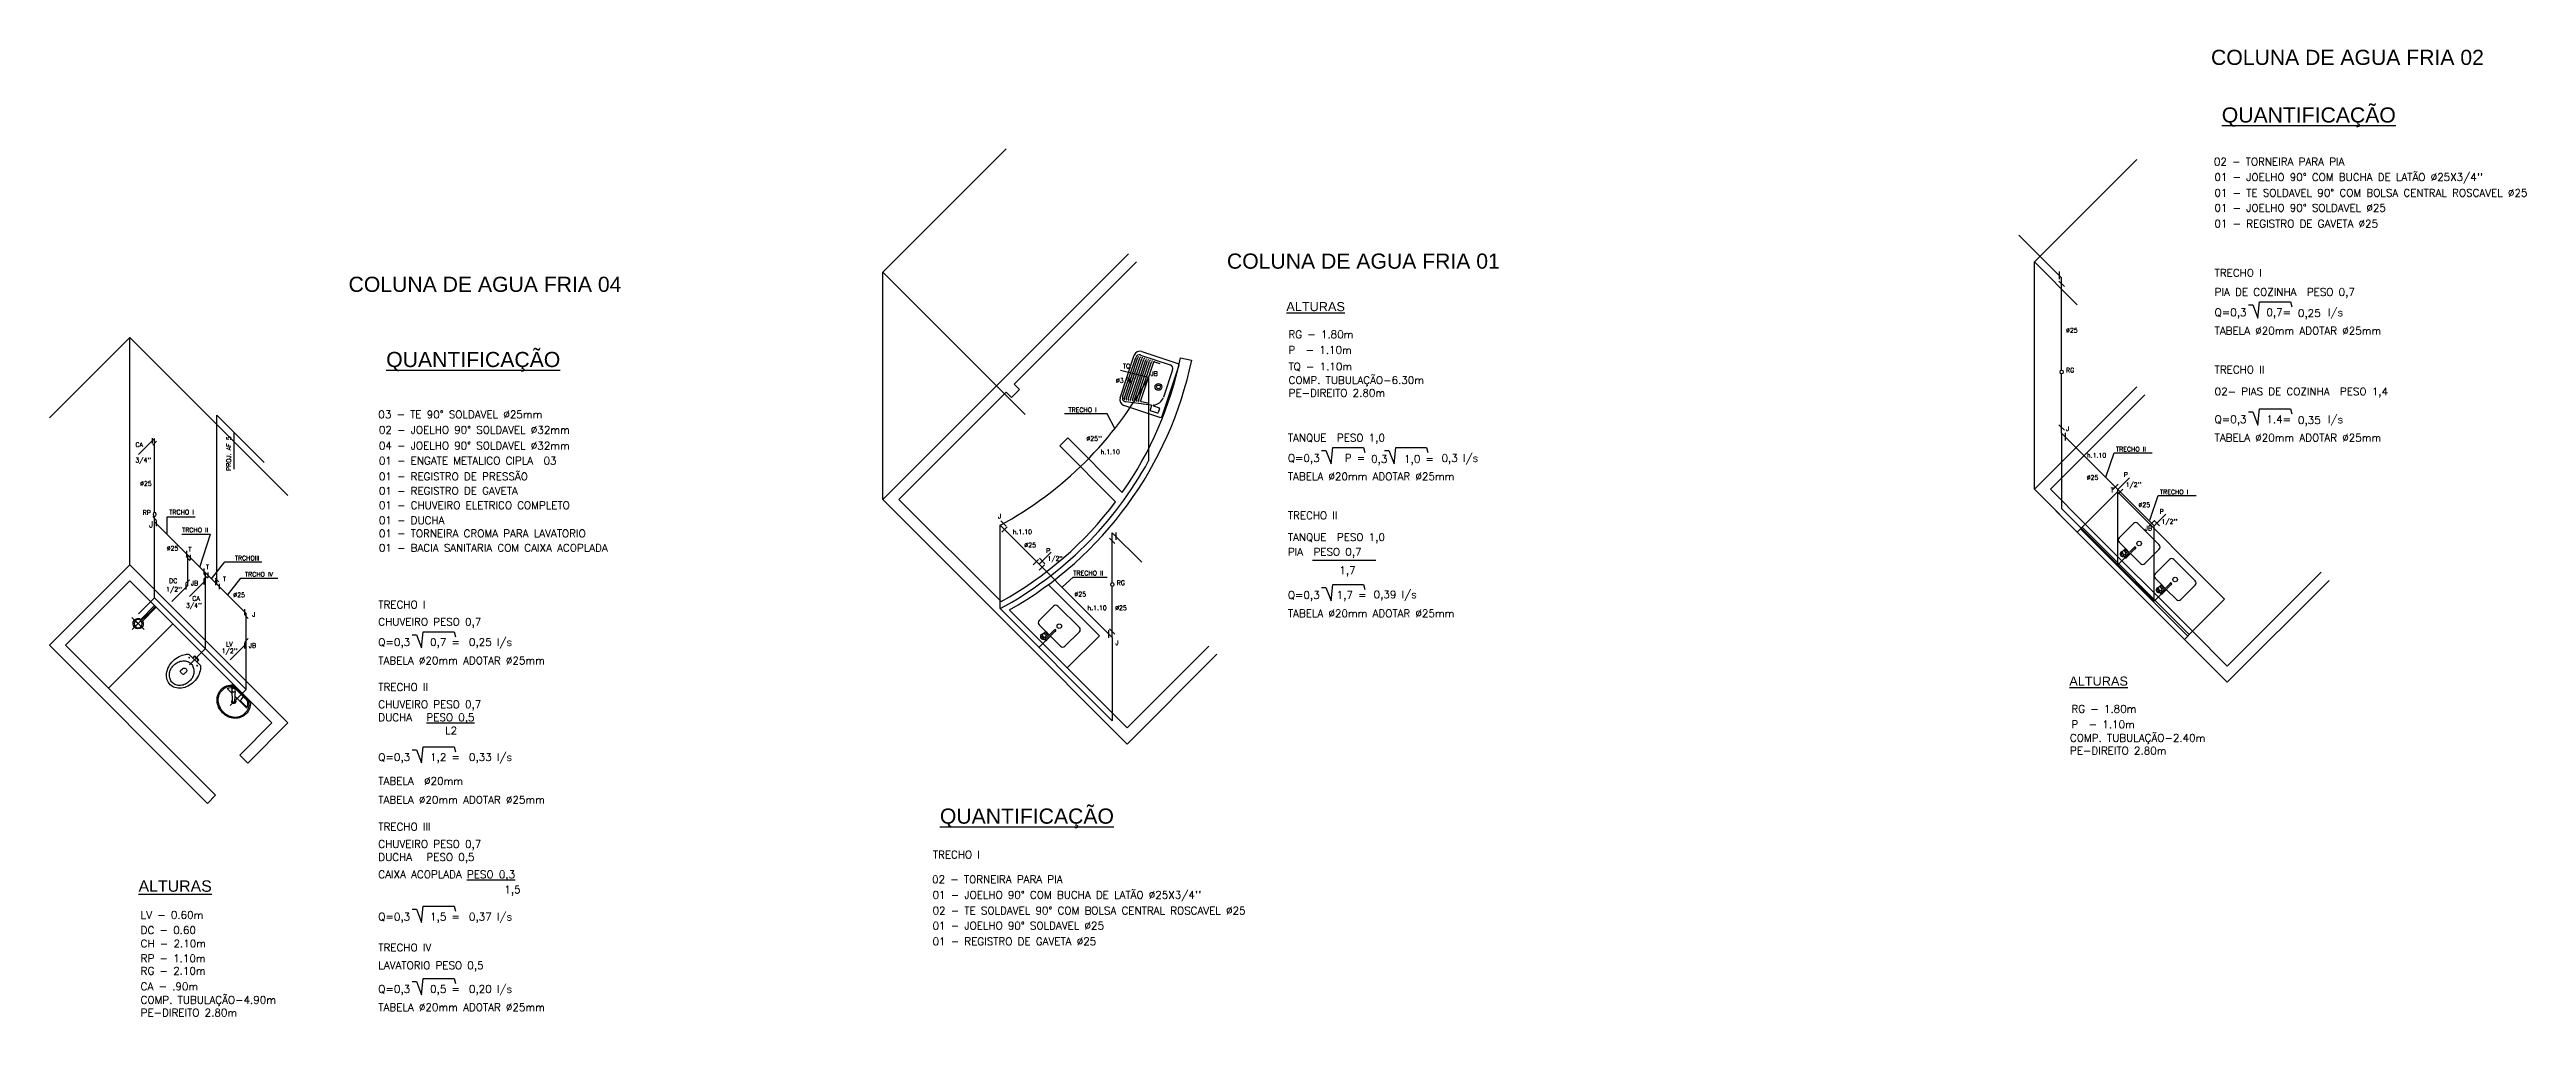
# Model space of a CAD drawing. Extents: x 128 to 467, y 149 to 441.
# Drawn here: x 203.98 to 236.68, y 211.09 to 223.84 of the extents above; entities that cross this region are included whole.
import ezdxf

# ---------------------------------------------------------------- set-up
doc = ezdxf.new("R2010")
doc.units = 0
doc.layers.get('0').update_dxf_attribs({"linetype": 'CONTINUOUS'})
for name, color, linetype in [('APSERV', 7, 'CONTINUOUS'), ('APSERV-I', 251, 'CONTINUOUS'), ('BAN', 11, 'CONTINUOUS'), ('COZ', 1, 'CONTINUOUS'), ('L1', 2, 'CONTINUOUS'), ('PAREDE', 7, 'CONTINUOUS'), ('PEÇAS', 2, 'CONTINUOUS'), ('T1', 3, 'CONTINUOUS'), ('TUBULAÇÃO', 5, 'CONTINUOUS')]:
    doc.layers.add(name, color=color, linetype=linetype)
doc.styles.add('ARIAL', font='arial.ttf')
doc.styles.add('STYLE1', font='simplex.shx')

msp = doc.modelspace()

# ---------------------------------------------------------------- texts
at = {"layer": 'T1'}
for s, height, style, p in [('COLUNA DE AGUA FRIA 02', 0.2, 'ARIAL', (232.514, 223.641)), ('%%UQUANTIFICAÇÃO', 0.2, 'ARIAL', (232.656, 222.881)), ('02 - TORNEIRA PARA PIA', 0.1, 'STYLE1', (232.552, 222.315)), ("01 - JOELHO 90° COM BUCHA DE LATÃO %%C25X3/4''", 0.1, 'STYLE1', (232.559, 222.111)), ('01 - TE SOLDAVEL 90° COM BOLSA CENTRAL ROSCAVEL %%C25', 0.1, 'STYLE1', (232.559, 221.903)), ('01 - JOELHO 90° SOLDAVEL %%C25', 0.1, 'STYLE1', (232.559, 221.705)), ('01 - REGISTRO DE GAVETA %%C25', 0.1, 'STYLE1', (232.559, 221.497)), ('COLUNA DE AGUA FRIA 01', 0.2, 'ARIAL', (219.525, 220.953)), ('COLUNA DE AGUA FRIA 04', 0.2, 'ARIAL', (207.931, 220.647)), ('TRECHO I', 0.1, 'STYLE1', (232.562, 220.848)), ('PIA DE COZINHA  PESO 0,7', 0.1, 'STYLE1', (232.562, 220.595)), ('%%UALTURAS', 0.12, 'ARIAL', (220.309, 220.393)), ('Q=0,3', 0.1, 'STYLE1', (232.562, 220.327)), ('0,7=', 0.1, 'STYLE1', (233.245, 220.327)), ('0,25', 0.1, 'STYLE1', (233.661, 220.316)), ('l/s', 0.1, 'STYLE1', (234.056, 220.327)), ('RG - 1.80m', 0.1, 'STYLE1', (220.337, 220.036)), ('%%c25', 0.06, 'STYLE1', (230.6, 220.11)), ('TABELA %%C20mm ADOTAR %%c25mm', 0.1, 'STYLE1', (232.562, 220.084)), ('%%UQUANTIFICAÇÃO', 0.2, 'ARIAL', (208.428, 219.655)), ('TQ - 1.10m', 0.1, 'STYLE1', (220.337, 219.612)), ('P  - 1.10m', 0.1, 'STYLE1', (220.337, 219.831)), ("%%C3/4''", 0.06, 'STYLE1', (218.059, 219.447)), ('TQ', 0.06, 'STYLE1', (218.152, 219.637)), ('JB', 0.06, 'STYLE1', (218.515, 219.538)), ('COMP. TUBULAÇÃO-6.30m', 0.1, 'STYLE1', (220.339, 219.432)), ('RG', 0.06, 'STYLE1', (230.6, 219.583)), ('TRECHO II', 0.1, 'STYLE1', (232.562, 219.571)), ('02- PIAS DE COZINHA  PESO 1,4', 0.1, 'STYLE1', (232.562, 219.283)), ('03 - TE 90° SOLDAVEL %%C25mm', 0.1, 'STYLE1', (208.324, 218.98)), ('TRECHO I', 0.06, 'STYLE1', (217.433, 219.06)), ('PE-DIREITO 2.80m', 0.1, 'STYLE1', (220.34, 219.264)), ('02 - JOELHO 90° SOLDAVEL %%C32mm', 0.1, 'STYLE1', (208.331, 218.776)), ("%%C25''", 0.06, 'STYLE1', (217.67, 218.683)), ('TANQUE  PESO 1,0', 0.1, 'STYLE1', (220.329, 218.672)), ('J', 0.06, 'STYLE1', (230.6, 218.813)), ('TABELA %%C20mm ADOTAR %%c25mm', 0.1, 'STYLE1', (232.562, 218.673)), ('Q=0,3', 0.1, 'STYLE1', (232.562, 218.916)), ('1.4=', 0.1, 'STYLE1', (233.245, 218.916)), ('0,35', 0.1, 'STYLE1', (233.661, 218.905)), ('l/s', 0.1, 'STYLE1', (234.056, 218.916)), ("3/4''", 0.06, 'STYLE1', (205.116, 218.397)), ('CA', 0.06, 'STYLE1', (205.118, 218.601)), ('04 - JOELHO 90° SOLDAVEL %%C32mm', 0.1, 'STYLE1', (208.331, 218.568)), ('01 - ENGATE METALICO CIPLA  03', 0.1, 'STYLE1', (208.331, 218.37)), ('h.1.10', 0.06, 'STYLE1', (217.857, 218.506)), ('Q=0,3', 0.1, 'STYLE1', (220.329, 218.405)), (' P =', 0.1, 'STYLE1', (221.012, 218.405)), ('0,3', 0.1, 'STYLE1', (221.428, 218.393)), ('1,0 =', 0.1, 'STYLE1', (221.863, 218.393)), ('0,3 l/s', 0.1, 'STYLE1', (222.357, 218.405)), ('h.1.10', 0.06, 'STYLE1', (230.876, 218.461)), ('TRECHO II', 0.06, 'STYLE1', (231.261, 218.541)), ('%%C25', 0.06, 'STYLE1', (205.179, 218.089)), ('01 - REGISTRO DE PRESSÃO', 0.1, 'STYLE1', (208.331, 218.162)), ('01 - REGISTRO DE GAVETA', 0.1, 'STYLE1', (208.331, 217.972)), ('TABELA %%C20mm ADOTAR %%c25mm', 0.1, 'STYLE1', (220.329, 218.162)), ('%%C25', 0.06, 'STYLE1', (230.873, 218.168)), ('P', 0.06, 'STYLE1', (231.362, 218.205)), ("1/2''", 0.06, 'STYLE1', (231.386, 218.074)), ('RP', 0.06, 'STYLE1', (205.213, 217.705)), ('TRCHO I', 0.06, 'STYLE1', (205.565, 217.711)), ('01 - CHUVEIRO ELETRICO COMPLETO', 0.1, 'STYLE1', (208.331, 217.782)), ('TRECHO II', 0.1, 'STYLE1', (220.329, 217.648)), ('T', 0.06, 'STYLE1', (231.187, 218)), ('%%C25', 0.06, 'STYLE1', (231.556, 217.807)), ('TRECHO I', 0.06, 'STYLE1', (231.841, 217.977)), ('P', 0.06, 'STYLE1', (231.836, 217.719)), ('J', 0.08, 'STYLE1', (205.298, 217.54)), ('TRCHO II', 0.06, 'STYLE1', (205.734, 217.476)), ('01 - DUCHA', 0.1, 'STYLE1', (208.331, 217.583)), ('01 - TORNEIRA CROMA PARA LAVATORIO', 0.1, 'STYLE1', (208.331, 217.41)), ('J', 0.06, 'STYLE1', (216.504, 217.658)), ('h.1.10', 0.06, 'STYLE1', (216.698, 217.452)), ('TANQUE  PESO 1,0', 0.1, 'STYLE1', (220.329, 217.361)), ('JB', 0.06, 'STYLE1', (231.64, 217.499)), ("1/2''", 0.06, 'STYLE1', (231.86, 217.588)), ('%%C25', 0.06, 'STYLE1', (205.531, 217.234)), ('T', 0.06, 'STYLE1', (205.817, 217.22)), ('TRCHOIII', 0.06, 'STYLE1', (206.43, 217.105)), ('01 - BACIA SANITARIA COM CAIXA ACOPLADA', 0.1, 'STYLE1', (208.331, 217.22)), ('%%C25', 0.06, 'STYLE1', (216.85, 217.277)), ('P', 0.06, 'STYLE1', (217.139, 217.203)), ('1/2"', 0.06, 'STYLE1', (217.156, 217.099)), ('PIA  PESO 0,7', 0.1, 'STYLE1', (220.329, 217.167)), ("1/2''", 0.06, 'STYLE1', (205.522, 216.693)), ('DC', 0.06, 'STYLE1', (205.563, 216.806)), ('JB', 0.06, 'STYLE1', (205.851, 216.774)), ('T', 0.06, 'STYLE1', (206.049, 216.987)), ('T', 0.06, 'STYLE1', (206.271, 216.829)), ('TRCHO IV', 0.06, 'STYLE1', (206.564, 216.891)), ('TRECHO II', 0.06, 'STYLE1', (217.498, 216.907)), ('RG', 0.06, 'STYLE1', (218.07, 216.779)), ('1,7', 0.1, 'STYLE1', (221.009, 216.924)), ("3/4''", 0.06, 'STYLE1', (205.784, 216.479)), ('CA', 0.06, 'STYLE1', (205.868, 216.573)), ('%%C25', 0.06, 'STYLE1', (206.409, 216.62)), ('TRECHO I', 0.1, 'STYLE1', (208.324, 216.471)), ('%%C25', 0.06, 'STYLE1', (217.512, 216.628)), ('h.1.10', 0.06, 'STYLE1', (217.684, 216.449)), ('%%C25', 0.06, 'STYLE1', (218.049, 216.448)), ('TABELA %%C20mm ADOTAR %%c25mm', 0.1, 'STYLE1', (220.329, 216.355)), ('Q=0,3', 0.1, 'STYLE1', (220.329, 216.598)), (' 1,7 =', 0.1, 'STYLE1', (220.905, 216.598)), ('0,39 l/s', 0.1, 'STYLE1', (221.461, 216.605)), ('J', 0.06, 'STYLE1', (206.659, 216.363)), ('CHUVEIRO PESO 0,7', 0.1, 'STYLE1', (208.324, 216.244)), ("1/2''", 0.06, 'STYLE1', (206.256, 215.88)), ('LV', 0.06, 'STYLE1', (206.312, 215.968)), ('JB', 0.06, 'STYLE1', (206.614, 215.951)), ('TABELA %%C20mm ADOTAR %%c25mm', 0.1, 'STYLE1', (208.324, 215.733)), ('Q=0,3', 0.1, 'STYLE1', (208.324, 215.976)), ('0,7 =', 0.1, 'STYLE1', (209.007, 215.976)), ('0,25 l/s', 0.1, 'STYLE1', (209.52, 215.976)), ('J', 0.06, 'STYLE1', (218.053, 215.988)), ('TRECHO II', 0.1, 'STYLE1', (208.324, 215.383)), ('%%UALTURAS', 0.12, 'ARIAL', (230.644, 215.452)), ('CHUVEIRO PESO 0,7', 0.1, 'STYLE1', (208.324, 215.156)), ('RG - 1.80m', 0.1, 'STYLE1', (230.672, 215.095)), ('DUCHA ', 0.1, 'STYLE1', (208.324, 214.983)), ('%%UPESO 0,5', 0.1, 'STYLE1', (208.959, 214.983)), ('L2', 0.1, 'STYLE1', (209.205, 214.81)), ('COMP. TUBULAÇÃO-2.40m', 0.1, 'STYLE1', (230.652, 214.712)), ('P  - 1.10m', 0.1, 'STYLE1', (230.672, 214.891)), ('Q=0,3', 0.1, 'STYLE1', (208.324, 214.459)), ('1,2 =', 0.1, 'STYLE1', (209.007, 214.459)), ('0,33 l/s', 0.1, 'STYLE1', (209.52, 214.459)), ('PE-DIREITO 2.80m', 0.1, 'STYLE1', (230.653, 214.544)), ('TABELA  %%c20mm', 0.1, 'STYLE1', (208.324, 214.144)), ('TABELA %%C20mm ADOTAR %%c25mm', 0.1, 'STYLE1', (208.324, 213.896)), ('%%UQUANTIFICAÇÃO', 0.2, 'ARIAL', (215.736, 213.631)), ('TRECHO III', 0.1, 'STYLE1', (208.324, 213.541)), ('CHUVEIRO PESO 0,7', 0.1, 'STYLE1', (208.324, 213.313)), ('DUCHA ', 0.1, 'STYLE1', (208.324, 213.14)), ('PESO 0,5', 0.1, 'STYLE1', (208.959, 213.14)), ('TRECHO I', 0.1, 'STYLE1', (215.643, 213.173)), ('%%UALTURAS', 0.15, 'ARIAL', (205.159, 212.733)), ('CAIXA ACOPLADA %%UPESO 0,3', 0.1, 'STYLE1', (208.324, 212.912)), ('02 - TORNEIRA PARA PIA', 0.1, 'STYLE1', (215.633, 212.846)), ('1,5', 0.1, 'STYLE1', (209.987, 212.712)), ("01 - JOELHO 90° COM BUCHA DE LATÃO %%C25X3/4''", 0.1, 'STYLE1', (215.639, 212.641)), ('02 - TE SOLDAVEL 90° COM BOLSA CENTRAL ROSCAVEL %%C25', 0.1, 'STYLE1', (215.639, 212.434)), ('LV - 0.60m', 0.1, 'STYLE1', (205.187, 212.377)), ('DC - 0.60', 0.1, 'STYLE1', (205.187, 212.177)), ('Q=0,3', 0.1, 'STYLE1', (208.324, 212.354)), ('1,5 =', 0.1, 'STYLE1', (209.007, 212.354)), ('0,37 l/s', 0.1, 'STYLE1', (209.52, 212.354)), ('01 - JOELHO 90° SOLDAVEL %%C25', 0.1, 'STYLE1', (215.639, 212.235)), ('CH - 2.10m', 0.1, 'STYLE1', (205.187, 212)), ('RP - 1.10m', 0.1, 'STYLE1', (205.187, 211.804)), ('TRECHO IV', 0.1, 'STYLE1', (208.324, 211.947)), ('01 - REGISTRO DE GAVETA %%C25', 0.1, 'STYLE1', (215.639, 212.028)), ('CA - .90m', 0.1, 'STYLE1', (205.187, 211.434)), ('RG - 2.10m', 0.1, 'STYLE1', (205.187, 211.639)), ('LAVATORIO PESO 0,5', 0.1, 'STYLE1', (208.324, 211.712)), ('COMP. TUBULAÇÃO-4.90m', 0.1, 'STYLE1', (205.186, 211.256)), ('TABELA %%C20mm ADOTAR %%c25mm', 0.1, 'STYLE1', (208.324, 211.159)), ('Q=0,3', 0.1, 'STYLE1', (208.324, 211.4)), ('0,5 =', 0.1, 'STYLE1', (209.007, 211.4)), ('0,20 l/s', 0.1, 'STYLE1', (209.52, 211.4)), ('PE-DIREITO 2.80m', 0.1, 'STYLE1', (205.187, 211.088))]:
    msp.add_text(s, height=height, dxfattribs=dict(at, style=style)).set_placement(p)
at = {"layer": 'T1', "style": 'STYLE1'}
msp.add_text('PROJ. AF 5', height=0.06, rotation=90, dxfattribs=at).set_placement((206.379, 218.284))

# ---------------------------------------------------------------- blocks, each defined once
blk = doc.blocks.new('PIAENCOL')
at = {"layer": 'COZ'}
for p, q in [((0.051, 0), (0.051, 0.044)), ((0.066, 0.073), (0.073, 0.073)), ((0.066, 0.038), (0.073, 0.038)), ((0.066, 0.01), (0.236, 0.01)), ((0.081, 0.01), (0.081, 0.031)), ((0.086, 0.08), (0.123, 0.08)), ((0.086, 0.03), (0.123, 0.03)), ((0.14, 0.2), (0.14, 0.062)), ((0.14, 0.048), (0.14, 0.01)), ((0.45, 0.24), (0.18, 0.24)), ((0.49, -0.2), (0.49, 0.2)), ((0.066, -0.01), (0.236, -0.01)), ((0.14, -0.01), (0.14, -0.2)), ((0.45, -0.24), (0.18, -0.24))]:
    blk.add_line(p, q, dxfattribs=at)
blk.add_lwpolyline([(0.086, 0.08, 0.133256), (0.079, 0.078, 0.106756), (0.073, 0.073, 0.082828), (0.069, 0.065, 0.071352), (0.068, 0.055, 0.071352), (0.069, 0.045, 0.082828), (0.073, 0.037, 0.106756), (0.079, 0.032, 0.133256), (0.086, 0.03, 0.133256)], format="xyb", dxfattribs=at)
for points in [[(0.123, 0.03, 0.133256), (0.13, 0.032, 0.106756), (0.136, 0.037, 0.082828), (0.139, 0.045, 0.071352), (0.141, 0.055, 0.071352), (0.139, 0.065, 0.082828), (0.136, 0.073, 0.106756), (0.13, 0.078, 0.133256), (0.123, 0.08, 0.133256), (0.117, 0.078, 0.106756), (0.111, 0.073, 0.082828), (0.107, 0.065, 0.071352), (0.105, 0.055, 0.071352), (0.107, 0.045, 0.082828), (0.111, 0.037, 0.106756), (0.117, 0.032, 0.133256)], [(0.131, 0.063, 0.133256), (0.129, 0.062, 0.106756), (0.127, 0.06, 0.082828), (0.126, 0.058, 0.071352), (0.125, 0.055, 0.071352), (0.126, 0.052, 0.082828), (0.127, 0.05, 0.106756), (0.129, 0.048, 0.133256), (0.131, 0.048, 0.133256), (0.133, 0.048, 0.106756), (0.134, 0.05, 0.082828), (0.135, 0.052, 0.071352), (0.136, 0.055, 0.071352), (0.135, 0.058, 0.082828), (0.134, 0.06, 0.106756), (0.133, 0.062, 0.133256)]]:
    blk.add_lwpolyline(points, format="xyb", close=True, dxfattribs=at)
blk.add_circle((0.315, 0), 0.03, dxfattribs=at)
for centre, radius, start, end in [((0.066, 0.055), 0.035, 45.5847, 244.6231), ((0.066, 0.055), 0.0175, 90, 204.62), ((0.041, 0.044), 0.01, 0, 24.62), ((0.066, 0.055), 0.0175, 211.0027, 270), ((0.066, 0), 0.015, 41.8103, 318.1897), ((0.066, 0), 0.01, 90.0002, 270.0002), ((0.066, 0.055), 0.035, 295.3769, 314.4153), ((0.18, 0.2), 0.04, 90, 180), ((0.236, 0), 0.0125, 233.1301, 126.8699), ((0.236, 0), 0.01, 270.0001, 90.0001), ((0.45, 0.2), 0.04, 0, 90), ((0.18, -0.2), 0.04, 180, 270), ((0.45, -0.2), 0.04, 270, 0)]:
    blk.add_arc(centre, radius, start, end, dxfattribs=at)
blk = doc.blocks.new('LVT-E-PL')
at = {"layer": 'BAN'}
for p, q in [((0, -0.161), (0, 0.161)), ((0.012, 0.117), (0.037, 0.143)), ((0.025, 0.13), (0.012, 0.117)), ((0.015, 0.12), (0.015, 0.155)), ((0.015, -0.155), (0.015, 0.111)), ((0.025, 0.13), (0.037, 0.143)), ((0.09, 0.09), (0.09, 0.182)), ((0.09, -0.182), (0.09, 0.041)), ((0.016, -0.041), (0.068, -0.049)), ((0.081, -0.063), (0.081, -0.169)), ((0.16, -0.017), (0.172, -0.006)), ((0.166, -0.012), (0.172, -0.006))]:
    blk.add_line(p, q, dxfattribs=at)
for points in [[(0.15, -0.23, 0.106878), (0.229, -0.213, 0.101579), (0.298, -0.163, 0.094885), (0.344, -0.089, 0.090639), (0.36, 0, 0.090639), (0.344, 0.089, 0.094885), (0.298, 0.163, 0.101579), (0.229, 0.213, 0.106878), (0.15, 0.23, 0.106878), (0.071, 0.213, 0.101579), (0.002, 0.163, 0.002445), (0, 0.161, 0.090639)], [(0.345, 0, 0.090639), (0.329, 0.084, 0.094885), (0.287, 0.152, 0.101579), (0.223, 0.199, 0.106878), (0.149, 0.214, 0.106878), (0.076, 0.198, 0.09704), (0.014, 0.154, 0.002445)], [(0.09, 0.182, 0.009707), (0.084, 0.18, 0.128419), (0.015, 0.123, 0.09704)], [(0, -0.161, 0.002445), (0.002, -0.163, 0.101579), (0.071, -0.213, 0.106878), (0.15, -0.23, 0.106878)], [(0.345, 0, -0.090639), (0.329, -0.084, -0.094885), (0.287, -0.152, -0.101579), (0.223, -0.199, -0.106878), (0.149, -0.214, -0.106878), (0.076, -0.198, -0.09704), (0.014, -0.154, -0.002445)], [(0.09, -0.182, -0.009707), (0.084, -0.18, -0.128419), (0.015, -0.123, -0.09704)]]:
    blk.add_lwpolyline(points, format="xyb", dxfattribs=at)
blk.add_lwpolyline([(0.166, -0.012), (0.16, -0.017)], dxfattribs=at)
for radius in [0.025, 0.024]:
    blk.add_circle((0.046, 0.109), radius, dxfattribs=at)
for centre, radius, start, end in [((0.013, 0.116), 0.002, 135, 225.8897), ((1.995, 2.16), 2.85, 225.8897, 226.1438), ((0.039, 0.141), 0.002, 44.1103, 135), ((-2.006, -1.841), 2.85, 43.8562, 44.1103), ((1.995, 2.16), 2.85, 226.7805, 229.839), ((-2.006, -1.841), 2.85, 40.161, 43.2195), ((0.15, 0), 0.0275, 157.2377, 98.6111), ((0.15, 0), 0.0225, 161.4832, 90.139), ((0.066, -0.063), 0.015, 0, 81.85), ((0.159, -0.016), 0.002, 229.839, 315), ((0.17, -0.004), 0.002, 315, 40.161)]:
    blk.add_arc(centre, radius, start, end, dxfattribs=at)
blk = doc.blocks.new('CH-MV')
at = {"layer": 'BAN'}
for p, q in [((0, 0), (0, 0.433)), ((0.111, 0.322), (-0.118, 0.322)), ((-0.053, 0.322), (0.111, 0.322)), ((-0.015, 0), (-0.015, 0.271)), ((0.015, 0), (0.015, 0.271))]:
    blk.add_line(p, q, dxfattribs=at)
blk.add_circle((0, 0.322), 0.0533, dxfattribs=at)
blk.add_arc((0, 0.322), 0.0683, 282.6812, 257.3188, dxfattribs=at)
blk = doc.blocks.new('VAS-E-PL')
at = {"layer": 'BAN'}
for p, q in [((0.14, 0.037), (0.1, 0.037)), ((0.1, 0.037), (0.1, -0.038)), ((0.11, 0.037), (0.11, -0.038)), ((0.14, 0.105), (0.14, -0.105)), ((0.341, 0.031), (0.381, 0.031)), ((0.14, -0.038), (0.1, -0.038)), ((0.343, -0.032), (0.381, -0.032))]:
    blk.add_line(p, q, dxfattribs=at)
for points in [[(0.6, 0, 0.122907), (0.582, 0.072, 0.10548), (0.527, 0.138, 0.087588), (0.448, 0.179, 0.078107), (0.35, 0.195, 0.078107), (0.252, 0.179, 0.087588), (0.173, 0.138, 0.056618), (0.14, 0.105, 0.122907)], [(0.14, -0.105, 0.056618), (0.173, -0.138, 0.087588), (0.252, -0.179, 0.078107), (0.35, -0.195, 0.078107), (0.448, -0.179, 0.087588), (0.527, -0.138, 0.10548), (0.582, -0.072, 0.122907), (0.6, 0, 0.122907)]]:
    blk.add_lwpolyline(points, format="xyb", dxfattribs=at)
blk.add_lwpolyline([(0.21, 0, 0.114163), (0.223, -0.055, 0.103661), (0.261, -0.105, 0.091605), (0.317, -0.137, 0.084587), (0.385, -0.148, 0.084587), (0.453, -0.137, 0.091605), (0.509, -0.105, 0.103661), (0.547, -0.055, 0.114163), (0.56, 0, 0.114163), (0.547, 0.055, 0.103661), (0.509, 0.105, 0.091605), (0.453, 0.137, 0.084587), (0.385, 0.148, 0.084587), (0.317, 0.137, 0.091605), (0.261, 0.105, 0.103661), (0.223, 0.055, 0.114163)], format="xyb", close=True, dxfattribs=at)
for centre in [(0.17, 0.075), (0.17, -0.075)]:
    blk.add_circle(centre, 0.005, dxfattribs=at)
for centre, radius, start, end in [((0.336, -0.001), 0.0316, 81.9676, 282.3031), ((0.31, -0.001), 0.0772, 336.3943, 23.8881)]:
    blk.add_arc(centre, radius, start, end, dxfattribs=at)

# ---------------------------------------------------------------- linework, layer by layer
for p, q in [((205.371, 216.612), (205.371, 217.612)), ((206.044, 215.94), (206.044, 216.84)), ((205.371, 216.612), (205.159, 216.4)), ((206.581, 215.403), (205.371, 216.612)), ((206.044, 215.94), (205.831, 215.728)), ((206.581, 215.403), (206.581, 216.003)), ((206.581, 215.403), (206.581, 216.003)), ((206.581, 215.403), (206.369, 215.191))]:
    msp.add_line(p, q)
at = {"layer": 'APSERV'}
for p, q in [((218.115, 219.25), (218.301, 219.81)), ((218.402, 219.86), (218.877, 219.703)), ((218.889, 219.677), (218.665, 219.004)), ((218.64, 218.991), (218.165, 219.149))]:
    msp.add_line(p, q, dxfattribs=at)
for centre, radius, start, end in [((218.377, 219.785), 0.08, 71.5841, 161.5841), ((218.87, 219.684), 0.02, 341.5841, 71.5841), ((218.191, 219.225), 0.08, 161.5841, 251.5841), ((218.646, 219.01), 0.02, 251.5841, 341.5841)]:
    msp.add_arc(centre, radius, start, end, dxfattribs=at)
at = {"layer": 'APSERV-I'}
for p, q in [((218.147, 219.262), (218.321, 219.782)), ((218.168, 219.238), (218.35, 219.786)), ((218.195, 219.235), (218.376, 219.778)), ((218.222, 219.231), (218.401, 219.769)), ((218.25, 219.228), (218.427, 219.761)), ((218.277, 219.224), (218.453, 219.752)), ((218.304, 219.221), (218.478, 219.743)), ((218.332, 219.218), (218.504, 219.735)), ((218.359, 219.214), (218.53, 219.726)), ((218.384, 219.814), (218.776, 219.684)), ((218.555, 219.718), (218.386, 219.211)), ((218.568, 219.724), (218.64, 219.7)), ((218.807, 219.62), (218.686, 219.256)), ((218.525, 219.154), (218.189, 219.196)), ((218.498, 219.174), (218.395, 219.198)), ((218.53, 219.148), (218.511, 219.092)), ((218.607, 219.049), (218.518, 219.079)), ((218.555, 219.144), (218.63, 219.119)), ((218.636, 219.106), (218.619, 219.056))]:
    msp.add_line(p, q, dxfattribs=at)
for radius in [0.045, 0.025]:
    msp.add_circle((218.621, 219.393), radius, dxfattribs=at)
for centre, radius, start, end in [((218.368, 219.767), 0.05, 71.5841, 161.5841), ((218.36, 219.783), 0.01, 71.5841, 161.5841), ((218.385, 219.774), 0.01, 71.5841, 161.5841), ((218.411, 219.766), 0.01, 71.5841, 161.5841), ((218.437, 219.757), 0.01, 71.5841, 161.5841), ((218.462, 219.749), 0.01, 71.5841, 161.5841), ((218.488, 219.74), 0.01, 71.5841, 161.5841), ((218.513, 219.732), 0.01, 71.5841, 161.5841), ((218.539, 219.723), 0.01, 71.5841, 161.5841), ((218.565, 219.715), 0.01, 71.5841, 161.5841), ((218.76, 219.636), 0.05, 341.5841, 71.5841), ((218.195, 219.246), 0.05, 161.5841, 263.3295), ((218.177, 219.235), 0.01, 161.5841, 262.9143), ((218.205, 219.231), 0.01, 161.5841, 262.9143), ((218.232, 219.228), 0.01, 161.5841, 262.9143), ((218.259, 219.225), 0.01, 161.5841, 262.9143), ((218.287, 219.221), 0.01, 161.5841, 262.9143), ((218.314, 219.218), 0.01, 161.5841, 262.9143), ((218.341, 219.214), 0.01, 161.5841, 262.9143), ((218.368, 219.211), 0.01, 161.5841, 262.9143), ((218.396, 219.208), 0.01, 161.5841, 262.9143), ((218.521, 219.089), 0.01, 161.5841, 251.5841), ((218.525, 219.149), 0.005, 341.5841, 83.2067), ((218.556, 219.149), 0.005, 94.7216, 251.5841), ((218.544, 219.303), 0.15, 274.7216, 341.5841), ((218.61, 219.059), 0.01, 251.5841, 341.5841), ((218.627, 219.109), 0.01, 341.5841, 71.5841)]:
    msp.add_arc(centre, radius, start, end, dxfattribs=at)
at = {"layer": 'COZ'}
for p in [(217.167, 216.785), (217.417, 215.687)]:
    msp.add_line(p, (217.841, 216.111), dxfattribs=at)
at = {"layer": 'L1'}
for p, q in [((230.507, 220.79), (230.578, 220.719)), ((230.508, 220.915), (230.508, 220.815)), ((217.944, 219.037), (217.379, 219.037)), ((218.047, 218.845), (217.944, 219.037)), ((230.507, 218.894), (230.578, 218.823)), ((230.59, 218.787), (230.59, 218.687)), ((231.126, 218.201), (231.236, 218.523)), ((231.236, 218.523), (231.736, 218.523)), ((231.217, 218.039), (231.288, 218.109)), ((231.281, 217.975), (231.352, 218.046)), ((231.706, 217.637), (231.815, 217.959)), ((231.815, 217.959), (232.316, 217.959)), ((216.612, 217.557), (216.541, 217.627)), ((216.626, 217.549), (216.555, 217.478)), ((218.057, 217.474), (218.057, 217.374)), ((231.697, 217.559), (231.768, 217.629)), ((231.835, 217.56), (231.764, 217.631)), ((217.039, 217.116), (216.968, 217.046)), ((217.123, 217.061), (217.052, 217.132)), ((217.976, 217.399), (218.047, 217.328)), ((217.118, 217.048), (217.048, 216.977)), ((217.495, 216.884), (217.353, 216.754)), ((217.495, 216.884), (217.945, 216.884)), ((217.963, 216.184), (217.963, 216.084)), ((217.976, 216.202), (218.047, 216.132))]:
    msp.add_line(p, q, dxfattribs=at)
at = {"layer": 'PAREDE'}
for p, q in [((216.61, 222.534), (214.983, 220.908)), ((230.184, 221.043), (231.535, 222.394)), ((216.61, 219.534), (218.225, 221.149)), ((216.716, 219.428), (218.331, 221.043)), ((230.184, 218.043), (230.184, 221.043)), ((230.184, 221.043), (230.749, 220.477)), ((214.983, 217.908), (214.983, 220.908)), ((214.983, 220.908), (216.86, 219.031)), ((205.045, 220.046), (203.984, 218.985)), ((207.131, 217.96), (205.045, 220.046)), ((205.045, 217.046), (205.045, 220.046)), ((218.912, 219.778), (219.059, 219.747)), ((216.61, 219.534), (214.983, 217.908)), ((216.787, 219.358), (216.716, 219.428)), ((218.49, 219.518), (218.49, 218.418)), ((230.184, 218.043), (231.535, 219.394)), ((216.61, 219.322), (215.196, 217.908)), ((216.681, 219.252), (216.61, 219.322)), ((216.681, 219.252), (216.787, 219.358)), ((230.396, 218.043), (231.641, 219.288)), ((217.317, 218.615), (217.423, 218.721)), ((218.143, 218.001), (217.423, 218.721)), ((230.542, 218.784), (230.542, 217.79)), ((218.054, 217.878), (217.317, 218.615)), ((214.983, 217.908), (216.61, 216.282)), ((215.196, 217.908), (216.543, 216.56)), ((230.184, 218.043), (230.749, 217.477)), ((230.29, 217.937), (230.749, 217.477)), ((230.396, 218.043), (230.855, 217.584)), ((230.542, 217.79), (231.765, 216.568)), ((230.855, 217.584), (231.28, 218.008)), ((231.28, 218.008), (232.694, 216.594)), ((231.285, 217.047), (231.285, 218.041)), ((216.53, 216.468), (216.53, 217.568)), ((230.855, 217.584), (230.749, 217.477)), ((230.749, 217.477), (232.164, 216.063)), ((230.792, 217.52), (232.206, 216.106)), ((230.813, 217.541), (232.227, 216.127)), ((230.855, 217.584), (232.27, 216.169)), ((231.765, 216.568), (231.765, 217.561)), ((231.285, 217.047), (231.436, 217.199)), ((205.045, 217.046), (203.984, 215.985)), ((205.045, 216.834), (204.196, 215.985)), ((207.131, 214.96), (205.045, 217.046)), ((206.918, 214.96), (205.045, 216.834)), ((232.729, 215.71), (233.967, 216.947)), ((232.729, 215.498), (234.073, 216.841)), ((216.53, 216.468), (218.012, 214.986)), ((216.653, 216.45), (217.686, 215.418)), ((216.653, 216.45), (218.209, 214.895)), ((231.765, 216.568), (231.916, 216.719)), ((232.27, 216.169), (232.694, 216.594)), ((205.61, 216.268), (204.762, 215.419)), ((216.614, 216.277), (218.209, 214.682)), ((217.043, 215.954), (217.205, 216.116)), ((232.27, 216.169), (232.164, 216.063)), ((232.27, 216.169), (232.729, 215.71)), ((203.984, 215.985), (206.07, 213.899)), ((204.196, 215.985), (206.176, 214.005)), ((218.012, 216.086), (218.012, 214.986)), ((218.209, 214.895), (219.287, 215.972)), ((218.209, 214.682), (219.393, 215.866)), ((232.164, 216.063), (232.729, 215.498)), ((206.494, 214.536), (206.918, 214.96)), ((206.6, 214.429), (207.131, 214.96)), ((206.494, 214.536), (206.6, 214.429)), ((206.07, 213.899), (206.176, 214.005))]:
    msp.add_line(p, q, dxfattribs=at)
for radius, start, end in [(4.947, 299.5245, 348.2464), (4.797, 324.9632, 348.2464), (4.872, 298.3618, 331.3322), (4.797, 299.0279, 323.1489)]:
    msp.add_arc((214.216, 220.755), radius, start, end, dxfattribs=at)
at = {"layer": 'PEÇAS'}
for p, q in [((205.339, 218.715), (205.339, 218.645)), ((205.396, 218.676), (205.347, 218.626)), ((205.396, 217.632), (205.347, 217.682)), ((205.392, 217.626), (205.392, 217.556)), ((205.536, 217.459), (205.536, 217.681)), ((205.536, 217.681), (205.907, 217.681)), ((205.732, 217.451), (206.107, 217.451)), ((205.967, 217.017), (206.107, 217.451)), ((205.836, 217.105), (205.786, 217.154)), ((205.79, 217.229), (205.79, 217.159)), ((205.841, 217.178), (205.841, 217.108)), ((206.122, 216.861), (206.296, 217.086)), ((206.296, 217.086), (206.787, 217.086)), ((205.78, 216.8), (205.83, 216.849)), ((205.785, 216.789), (205.785, 216.719)), ((206.068, 216.872), (206.019, 216.922)), ((206.019, 216.86), (206.044, 216.885)), ((206.022, 216.996), (206.022, 216.926)), ((206.022, 216.856), (206.022, 216.786)), ((206.073, 216.945), (206.073, 216.875)), ((206.219, 216.822), (206.169, 216.871)), ((206.173, 216.846), (206.173, 216.776)), ((206.224, 216.795), (206.224, 216.725)), ((206.334, 216.647), (206.508, 216.871)), ((206.508, 216.871), (206.998, 216.871)), ((206.557, 216.461), (206.557, 216.391)), ((206.605, 216.339), (206.556, 216.389)), ((206.605, 216.073), (206.556, 216.023)), ((206.557, 216.012), (206.557, 215.942))]:
    msp.add_line(p, q, dxfattribs=at)
for centre in [(230.542, 219.59), (218.012, 216.786)]:
    msp.add_ellipse(centre, major_axis=(0, -0.0256), ratio=0.782398, dxfattribs=at)
at = {"layer": 'PEÇAS', "extrusion": (0, 0, -1)}
msp.add_ellipse((205.371, 217.712), major_axis=(0, -0.0256), ratio=0.782398, dxfattribs=at)
at = {"layer": 'T1'}
for p, q in [((233.008, 220.475), (233.066, 220.475)), ((233.066, 220.475), (233.133, 220.301)), ((233.133, 220.301), (233.155, 220.515)), ((233.155, 220.515), (233.562, 220.515)), ((233.562, 220.515), (233.579, 220.448)), ((233.008, 219.064), (233.066, 219.064)), ((233.066, 219.064), (233.133, 218.89)), ((233.133, 218.89), (233.155, 219.104)), ((233.155, 219.104), (233.562, 219.104)), ((233.562, 219.104), (233.579, 219.037)), ((220.774, 218.553), (220.832, 218.553)), ((220.832, 218.553), (220.899, 218.379)), ((220.899, 218.379), (220.922, 218.593)), ((220.922, 218.593), (221.328, 218.593)), ((221.328, 218.593), (221.346, 218.526)), ((221.605, 218.553), (221.663, 218.553)), ((221.663, 218.553), (221.73, 218.379)), ((221.73, 218.379), (221.752, 218.593)), ((221.752, 218.593), (222.158, 218.593)), ((222.158, 218.593), (222.176, 218.526)), ((220.653, 217.108), (221.489, 217.108)), ((220.899, 216.572), (220.922, 216.786)), ((220.922, 216.786), (221.328, 216.786)), ((221.328, 216.786), (221.346, 216.719)), ((220.774, 216.746), (220.832, 216.746)), ((220.832, 216.746), (220.899, 216.572)), ((208.769, 216.124), (208.827, 216.124)), ((208.827, 216.124), (208.894, 215.95)), ((208.894, 215.95), (208.917, 216.164)), ((208.917, 216.164), (209.323, 216.164)), ((209.323, 216.164), (209.341, 216.097)), ((208.769, 214.607), (208.827, 214.607)), ((208.827, 214.607), (208.894, 214.433)), ((208.894, 214.433), (208.917, 214.647)), ((208.917, 214.647), (209.323, 214.647)), ((209.323, 214.647), (209.341, 214.58)), ((208.894, 212.328), (208.917, 212.542)), ((208.917, 212.542), (209.323, 212.542)), ((209.323, 212.542), (209.341, 212.475)), ((208.769, 212.502), (208.827, 212.502)), ((208.827, 212.502), (208.894, 212.328)), ((208.769, 211.547), (208.827, 211.547)), ((208.827, 211.547), (208.894, 211.373)), ((208.894, 211.373), (208.917, 211.588)), ((208.917, 211.588), (209.323, 211.588)), ((209.323, 211.588), (209.341, 211.521))]:
    msp.add_line(p, q, dxfattribs=at)
at = {"layer": 'TUBULAÇÃO'}
for p, q in [((229.977, 221.397), (230.542, 220.831)), ((230.542, 219.616), (230.542, 220.831)), ((218.49, 219.518), (218.121, 219.609)), ((230.542, 218.784), (230.542, 219.565)), ((206.818, 218.398), (206.194, 219.022)), ((206.194, 216.79), (206.194, 219.022)), ((206.42, 218.31), (206.42, 218.796)), ((230.542, 218.784), (231.765, 217.561)), ((205.371, 218.712), (205.159, 218.5)), ((205.371, 217.738), (205.371, 218.712)), ((231.285, 218.041), (231.436, 218.192)), ((205.371, 217.612), (205.371, 217.687)), ((205.371, 217.612), (205.371, 217.687)), ((206.581, 216.403), (205.371, 217.612)), ((216.53, 217.568), (218.012, 216.086)), ((218.012, 217.469), (218.401, 217.08)), ((218.012, 216.812), (218.012, 217.469)), ((231.765, 217.561), (231.916, 217.713)), ((205.811, 216.772), (205.811, 217.172)), ((217.045, 217.053), (217.205, 217.212)), ((205.811, 216.772), (205.599, 216.56)), ((206.044, 216.84), (205.831, 216.628)), ((206.044, 216.84), (206.044, 216.94)), ((218.012, 216.086), (218.012, 216.76)), ((206.581, 216.003), (206.581, 216.403)), ((206.581, 216.003), (206.369, 215.791))]:
    msp.add_line(p, q, dxfattribs=at)
msp.add_arc((214.216, 221.855), 4.872, 298.3618, 331.3322, dxfattribs=at)

# ---------------------------------------------------------------- block references
at = {"xscale": -1}
for name, p, rotation in [('CH-MV', (205.382, 216.497), 134.9999999999999), ('VAS-E-PL', (206, 215.889), 45), ('LVT-E-PL', (206.522, 215.348), 45)]:
    msp.add_blockref(name, p, dxfattribs=dict(at, rotation=rotation))
at = {"layer": 'PAREDE', "rotation": 45}
for p in [(231.343, 217.104), (231.818, 216.629), (217.089, 216.014)]:
    msp.add_blockref('PIAENCOL', p, dxfattribs=at)

msp.set_redraw_order([(e.dxf.handle, doc.entitydb.next_handle()) for e in msp.query("TEXT MTEXT ATTDEF DIMENSION ARC_DIMENSION")])  # texts and dimensions are drawn at this point

doc.saveas('drawing.dxf')
